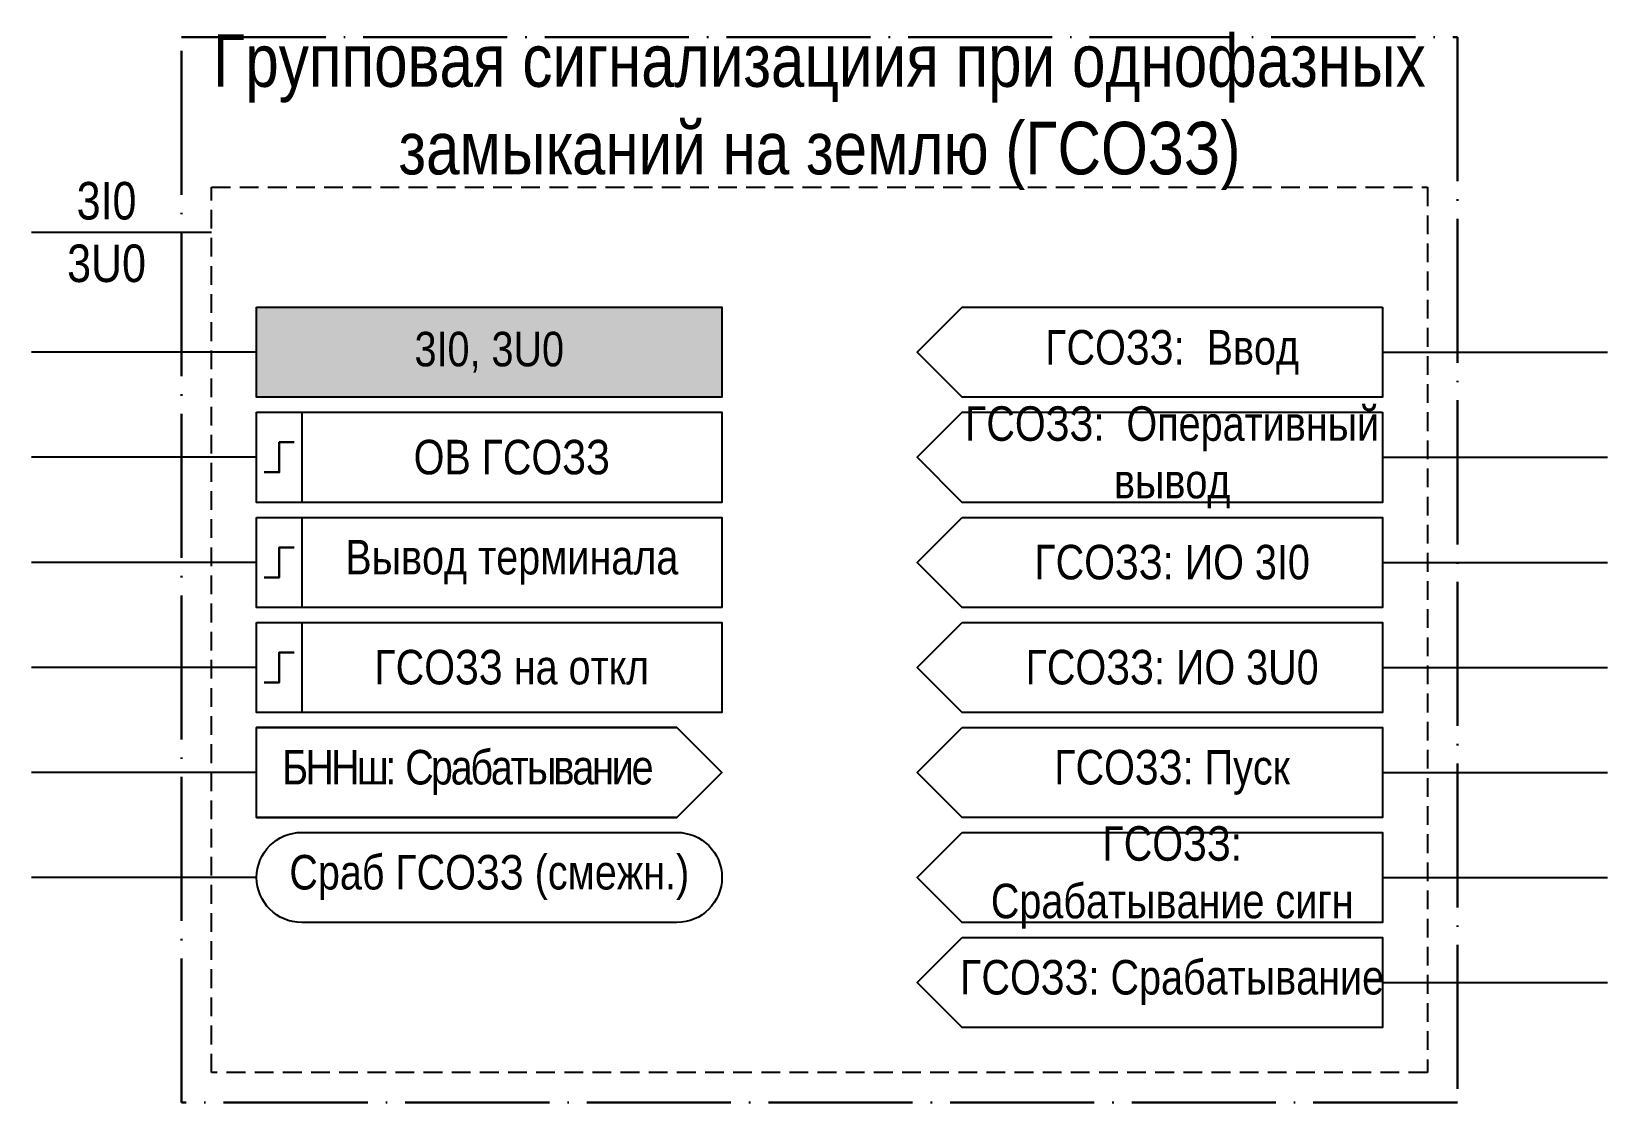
# Model space of a CAD drawing. Header units: millimetres. Extents: x -2185 to 320, y -18 to 149.
# Drawn here: x -791 to -686, y 29 to 100.4 of the extents above; entities that cross this region are included whole.
import ezdxf

# ---------------------------------------------------------------- set-up
doc = ezdxf.new("R2010")
doc.units = ezdxf.units.MM
doc.linetypes.add('ACAD_ISO04W100', pattern=[30, 24, -3, 0, -3])
doc.linetypes.add('штриховая2', pattern=[0.375, 0.25, -0.125])
doc.layers.add('TEXT', color=7, linetype='Continuous', lineweight=25)
doc.styles.add('2.5_Gost_RD', font='ARIALN.TTF', dxfattribs={"height": 2.5})
doc.styles.add('3.5_Gost_RD', font='ARIALN.TTF', dxfattribs={"height": 3.5})

msp = doc.modelspace()

# ---------------------------------------------------------------- texts
at = {"color": 30, "ltscale": 100, "insert": (-738.5, 95), "char_height": 3.5, "width": 85, "attachment_point": 5, "style": '3.5_Gost_RD'}
msp.add_mtext('Групповая сигнализациия при однофазных замыканий на землю (ГСОЗЗ)', dxfattribs=at)
at = {"ltscale": 100, "attachment_point": 5, "style": '2.5_Gost_RD'}
for s, insert, char_height, width in [('3I0\\P3U0', (-786, 87), 2.5, 10), ('ГСОЗЗ:  Ввод', (-715, 79), 2.3, 28), ('ГСОЗЗ:  Оперативный вывод', (-715, 72), 2.3, 30.44), ('ГСОЗЗ: ИО 3I0', (-715, 65), 2.3, 28), ('ГСОЗЗ: ИО 3U0', (-715, 58), 2.3, 28), ('ГСОЗЗ: Пуск', (-715, 51), 2.3, 28), ('ГСОЗЗ: Срабатывание сигн', (-715, 44), 2.3, 28), ('Сраб ГСОЗЗ (смежн.)', (-760.5, 44), 2.3, 31), ('ГСОЗЗ: Срабатывание', (-715, 37), 2.3, 28)]:
    msp.add_mtext(s, dxfattribs=dict(at, insert=insert, char_height=char_height, width=width))
at = {"layer": 'TEXT', "color": 0, "ltscale": 100, "char_height": 2.3, "attachment_point": 5, "style": '2.5_Gost_RD'}
for s, insert, width in [('{\\C256;3I0, 3U0}', (-760.5, 79), 31), ('{\\C256;ОВ ГСОЗЗ}', (-759, 72), 28), ('{\\C256;Вывод терминала}', (-759, 65), 28), ('{\\C256;ГСОЗЗ на откл}', (-759, 58), 28)]:
    msp.add_mtext(s, dxfattribs=dict(at, insert=insert, width=width))
at = {"layer": 'TEXT', "ltscale": 100, "insert": (-762, 51), "char_height": 2.3, "width": 28, "attachment_point": 5, "style": '2.5_Gost_RD'}
msp.add_mtext('{\\T0.9;БННш: Срабатывание}', dxfattribs=at)

# ---------------------------------------------------------------- hatches: boundary and pattern name
at = {"ltscale": 100, "true_color": 0xf7941d}
h = msp.add_hatch(color=30, dxfattribs=at)
h.dxf.hatch_style = 1
h.paths.add_polyline_path([(-776, 82), (-745, 82), (-745, 76), (-776, 76)])

# ---------------------------------------------------------------- linework, layer by layer
at = {"ltscale": 100}
for p, q in [((-791, 87), (-779, 87)), ((-776, 79), (-791, 79)), ((-701, 79), (-686, 79)), ((-776, 72), (-791, 72)), ((-701, 72), (-686, 72)), ((-776, 65), (-791, 65)), ((-701, 65), (-686, 65)), ((-776, 58), (-791, 58)), ((-701, 58), (-686, 58)), ((-776, 51), (-791, 51)), ((-701, 51), (-686, 51)), ((-776, 44), (-791, 44)), ((-701, 44), (-686, 44)), ((-701, 37), (-686, 37))]:
    msp.add_line(p, q, dxfattribs=at)
at = {"color": 251, "linetype": 'ACAD_ISO04W100', "lineweight": 30, "ltscale": 0.4, "true_color": 0x58595b}
msp.add_lwpolyline([(-781, 100), (-696, 100), (-696, 29), (-781, 29)], close=True, dxfattribs=at)
at = {"linetype": 'штриховая2', "ltscale": 5}
msp.add_lwpolyline([(-779, 90), (-698, 90), (-698, 31), (-779, 31)], close=True, dxfattribs=at)
at = {"ltscale": 100}
for points in [[(-776, 82), (-745, 82), (-745, 76), (-776, 76)], [(-701, 82), (-701, 76), (-729, 76), (-732, 79), (-729, 82)], [(-776, 75), (-773, 75), (-773, 69), (-776, 69)], [(-776, 75), (-745, 75), (-745, 69), (-776, 69)], [(-701, 75), (-701, 69), (-729, 69), (-732, 72), (-729, 75)], [(-776, 68), (-745, 68), (-745, 62), (-776, 62)], [(-776, 68), (-773, 68), (-773, 62), (-776, 62)], [(-729, 68), (-701, 68), (-701, 62), (-729, 62), (-732, 65)], [(-776, 61), (-773, 61), (-773, 55), (-776, 55)], [(-776, 61), (-745, 61), (-745, 55), (-776, 55)], [(-729, 61), (-701, 61), (-701, 55), (-729, 55), (-732, 58)], [(-729, 54), (-701, 54), (-701, 48), (-729, 48), (-732, 51)], [(-729, 47), (-701, 47), (-701, 41), (-729, 41), (-732, 44)], [(-729, 40), (-701, 40), (-701, 34), (-729, 34), (-732, 37)]]:
    msp.add_lwpolyline(points, close=True, dxfattribs=at)
at = {"lineweight": 30, "ltscale": 100}
for points in [[(-773.5, 73), (-774.5, 73), (-774.5, 71), (-775.5, 71)], [(-773.5, 66), (-774.5, 66), (-774.5, 64), (-775.5, 64)], [(-773.5, 59), (-774.5, 59), (-774.5, 57), (-775.5, 57)]]:
    msp.add_lwpolyline(points, dxfattribs=at)
at = {"ltscale": 100}
msp.add_lwpolyline([(-773, 41, -1), (-773, 47), (-748, 47, -1), (-748, 41)], format="xyb", close=True, dxfattribs=at)
at = {"layer": 'TEXT', "ltscale": 100}
msp.add_lwpolyline([(-776, 48), (-748, 48), (-745, 51), (-748, 54), (-776, 54), (-748, 54), (-745, 51), (-748, 48), (-776, 48), (-776, 54)], dxfattribs=at)

msp.set_redraw_order([(e.dxf.handle, doc.entitydb.next_handle()) for e in msp.query("TEXT MTEXT ATTDEF DIMENSION ARC_DIMENSION")])  # texts and dimensions are drawn at this point

doc.saveas('drawing.dxf')
